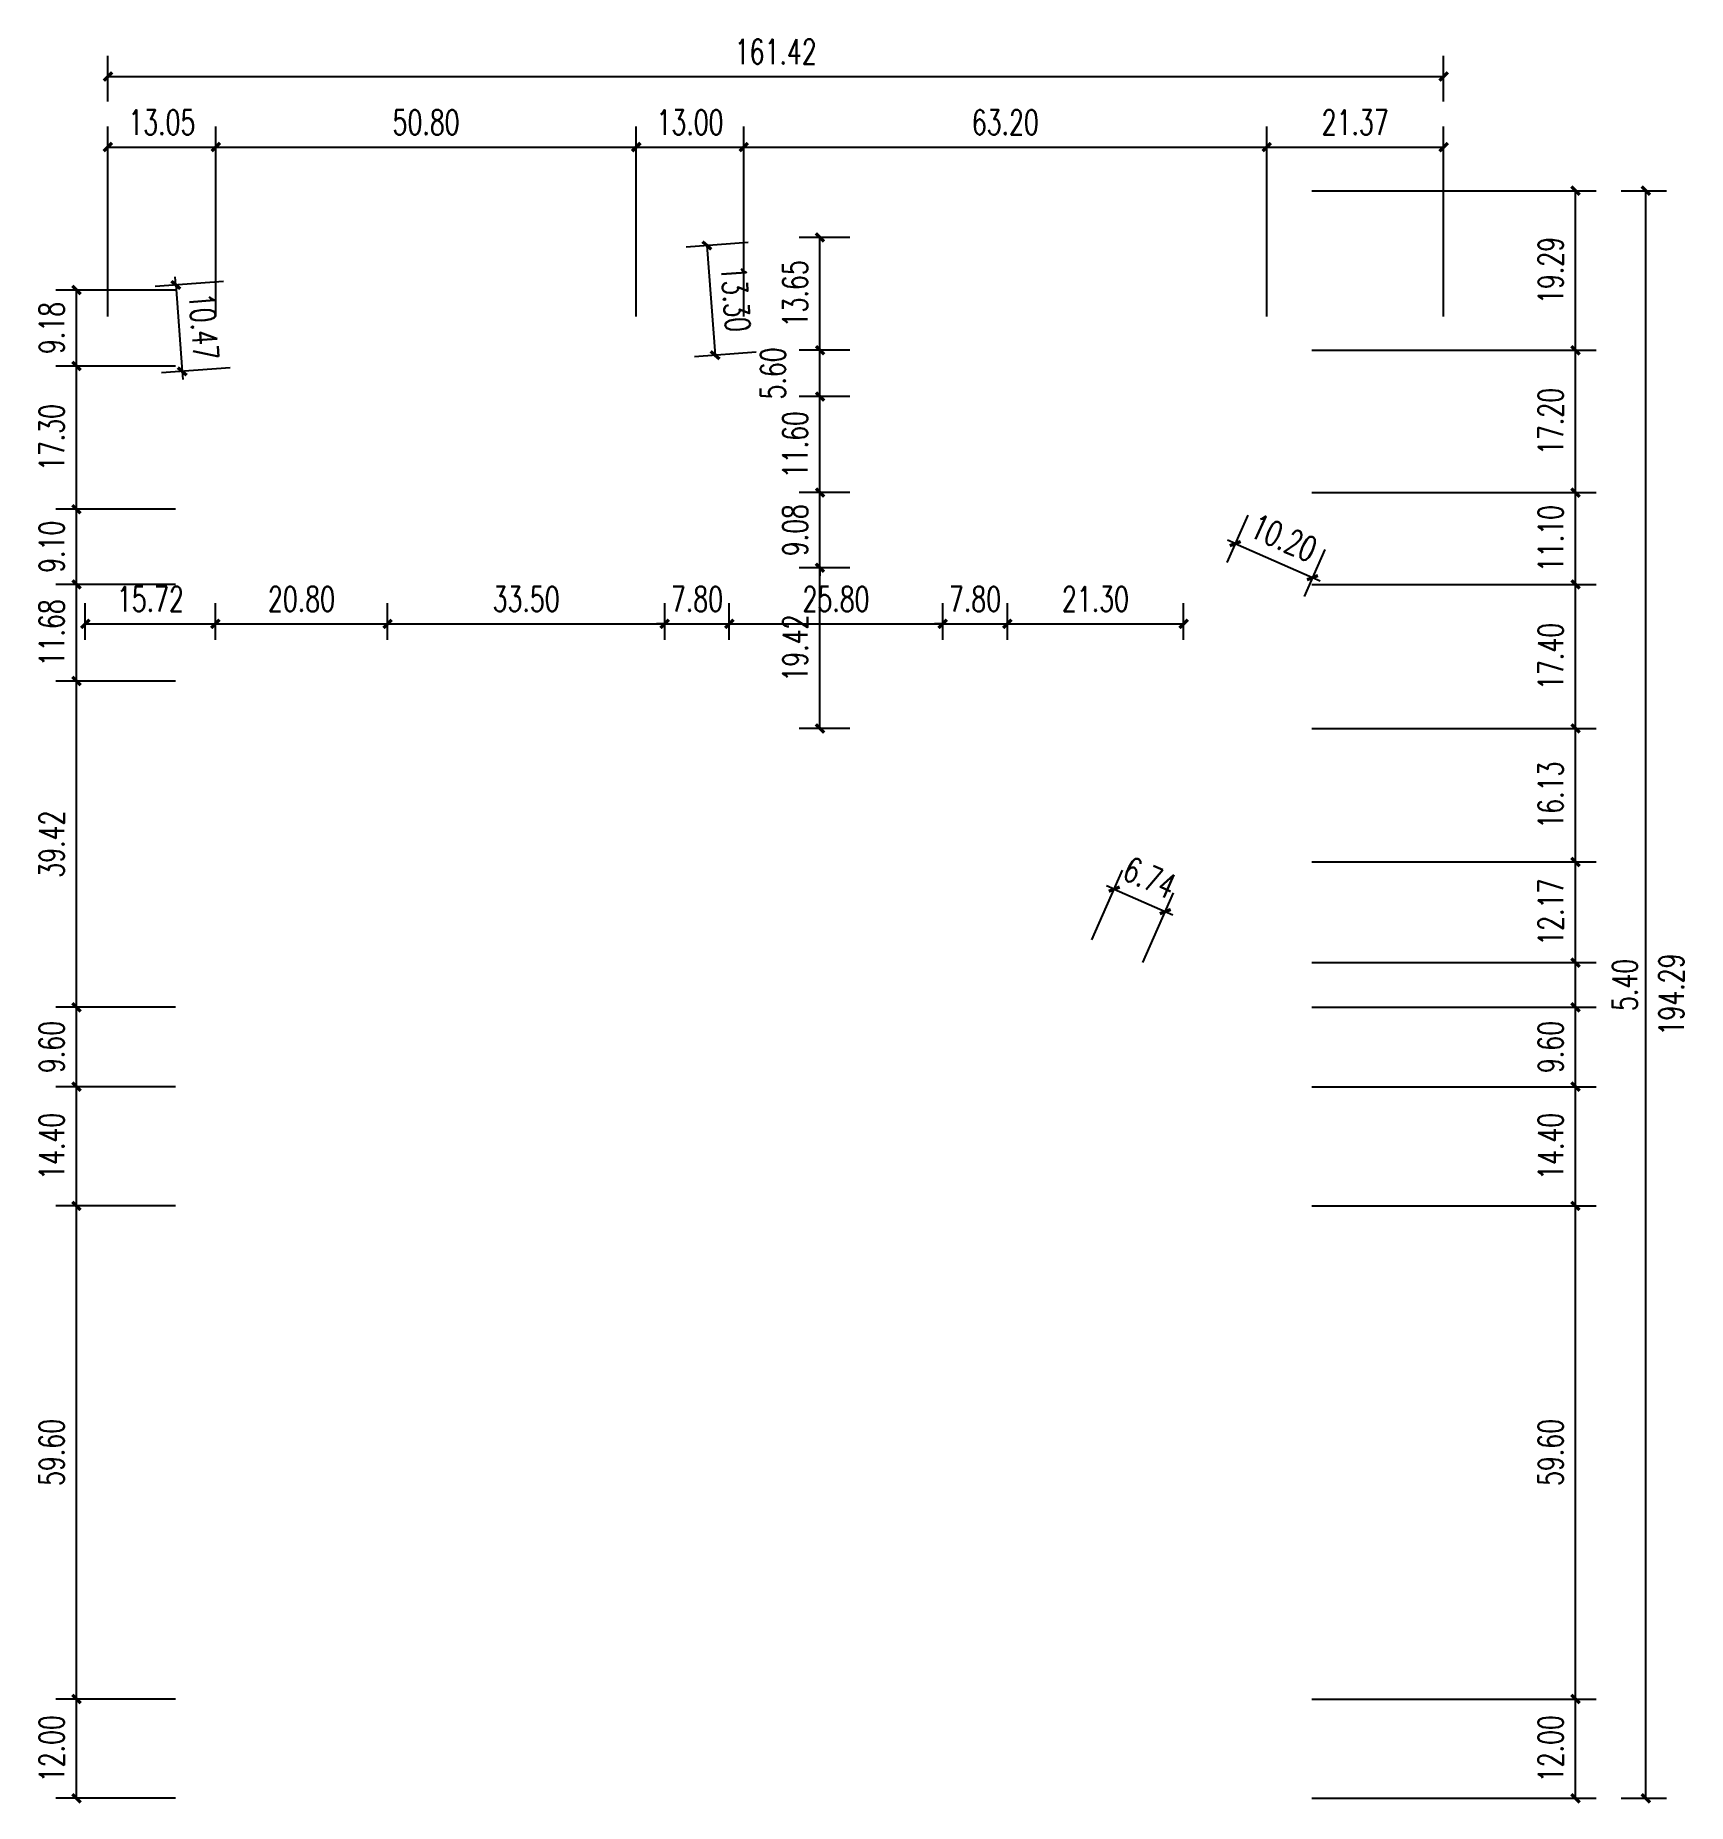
# Model space of a CAD drawing. Extents: x 23428 to 24977637, y 11095 to 11339778.
# Drawn here: x 23558878 to 23758547, y 11126077 to 11339778 of the extents above; entities that cross this region are included whole.
import ezdxf

# ---------------------------------------------------------------- set-up
doc = ezdxf.new("R2010")
doc.units = 0
doc.header["$LTSCALE"] = 1000
doc.layers.add('A-ANNO-DIMS', color=3, linetype='Continuous')
doc.styles.add('DIM_FONT', font='SIMPLEX', dxfattribs={"width": 0.7, "bigfont": 'GBCBIG'})
doc.dimstyles.new('DIMN1000', dxfattribs={"dimscale": 10, "dimtxt": 300, "dimasz": 100, "dimexe": 250, "dimexo": 300, "dimgap": 150, "dimtad": 1, "dimlfac": 0.001, "dimzin": 0, "dimdsep": 46, "dimtxsty": 'DIM_FONT', "dimblk": 'ARCHTICK', "dimcen": 0.09, "dimclrt": 7, "dimazin": 2, "dimtfac": 1, "dimtdec": 0, "dimtix": 1, "dimtmove": 2, "dimatfit": 3, "dimldrblk": 'ARCHTICK', "dimfxl": 1, "dimtolj": 1, "dimtzin": 0, "dimarcsym": 0})

msp = doc.modelspace()

# ---------------------------------------------------------------- blocks, each defined once
blk = doc.blocks.new('_ArchTick')
at = {"color": 0, "linetype": 'ByBlock', "const_width": 0.4}
blk.add_lwpolyline([(-0.5, -0.5), (0.5, 0.5)], dxfattribs=at)
blk = doc.blocks.new('*D476')
at = {"layer": 'A-ANNO-DIMS', "color": 0, "lineweight": -2}
for p, q in [((23750497, 11321005), (23755993, 11321005)), ((23753493, 11126718), (23753493, 11321005)), ((23750497, 11126718), (23755993, 11126718))]:
    blk.add_line(p, q, dxfattribs=at)
at = {"layer": 'Defpoints', "color": 0}
for p in [(23747497, 11321005), (23753493, 11321005), (23747497, 11126718)]:
    blk.add_point(p, dxfattribs=at)
at = {"layer": 'A-ANNO-DIMS', "color": 0, "lineweight": -2, "xscale": 1000, "yscale": 1000, "zscale": 1000}
for p, rotation in [((23753493, 11321005), 90), ((23753493, 11126718), 270)]:
    blk.add_blockref('_ArchTick', p, dxfattribs=dict(at, rotation=rotation))
at = {"layer": 'A-ANNO-DIMS', "color": 7, "insert": (23756579, 11223862), "char_height": 3000, "attachment_point": 5, "rotation": 90, "style": 'DIM_FONT'}
blk.add_mtext('\\A1;194.29', dxfattribs=at)
blk = doc.blocks.new('*D477')
at = {"layer": 'A-ANNO-DIMS', "color": 0, "lineweight": -2}
for p, q in [((23564915, 11266743), (23564915, 11271157)), ((23580636, 11266743), (23580636, 11271157)), ((23564915, 11268657), (23580636, 11268657))]:
    blk.add_line(p, q, dxfattribs=at)
at = {"layer": 'Defpoints', "color": 0}
for p in [(23580636, 11268657), (23564915, 11263743), (23580636, 11263743)]:
    blk.add_point(p, dxfattribs=at)
at = {"layer": 'A-ANNO-DIMS', "color": 0, "lineweight": -2, "xscale": 1000, "yscale": 1000, "zscale": 1000, "rotation": 180}
blk.add_blockref('_ArchTick', (23564915, 11268657), dxfattribs=at)
at = {"layer": 'A-ANNO-DIMS', "color": 0, "lineweight": -2, "xscale": 1000, "yscale": 1000, "zscale": 1000}
blk.add_blockref('_ArchTick', (23580636, 11268657), dxfattribs=at)
at = {"layer": 'A-ANNO-DIMS', "color": 7, "insert": (23572776, 11271657), "char_height": 3000, "attachment_point": 5, "style": 'DIM_FONT'}
blk.add_mtext('\\A1;15.72', dxfattribs=at)
blk = doc.blocks.new('*D478')
at = {"layer": 'A-ANNO-DIMS', "color": 0, "lineweight": -2}
for p, q in [((23580636, 11266743), (23580636, 11271157)), ((23601436, 11266743), (23601436, 11271157)), ((23580636, 11268657), (23601436, 11268657))]:
    blk.add_line(p, q, dxfattribs=at)
at = {"layer": 'Defpoints', "color": 0}
for p in [(23601436, 11268657), (23580636, 11263743), (23601436, 11263743)]:
    blk.add_point(p, dxfattribs=at)
at = {"layer": 'A-ANNO-DIMS', "color": 0, "lineweight": -2, "xscale": 1000, "yscale": 1000, "zscale": 1000, "rotation": 180}
blk.add_blockref('_ArchTick', (23580636, 11268657), dxfattribs=at)
at = {"layer": 'A-ANNO-DIMS', "color": 0, "lineweight": -2, "xscale": 1000, "yscale": 1000, "zscale": 1000}
blk.add_blockref('_ArchTick', (23601436, 11268657), dxfattribs=at)
at = {"layer": 'A-ANNO-DIMS', "color": 7, "insert": (23591036, 11271657), "char_height": 3000, "attachment_point": 5, "style": 'DIM_FONT'}
blk.add_mtext('\\A1;20.80', dxfattribs=at)
blk = doc.blocks.new('*D479')
at = {"layer": 'A-ANNO-DIMS', "color": 0, "lineweight": -2}
for p, q in [((23601436, 11266743), (23601436, 11271157)), ((23634936, 11266743), (23634936, 11271157)), ((23601436, 11268657), (23634936, 11268657))]:
    blk.add_line(p, q, dxfattribs=at)
at = {"layer": 'Defpoints', "color": 0}
for p in [(23634936, 11268657), (23601436, 11263743), (23634936, 11263743)]:
    blk.add_point(p, dxfattribs=at)
at = {"layer": 'A-ANNO-DIMS', "color": 0, "lineweight": -2, "xscale": 1000, "yscale": 1000, "zscale": 1000, "rotation": 180}
blk.add_blockref('_ArchTick', (23601436, 11268657), dxfattribs=at)
at = {"layer": 'A-ANNO-DIMS', "color": 0, "lineweight": -2, "xscale": 1000, "yscale": 1000, "zscale": 1000}
blk.add_blockref('_ArchTick', (23634936, 11268657), dxfattribs=at)
at = {"layer": 'A-ANNO-DIMS', "color": 7, "insert": (23618186, 11271657), "char_height": 3000, "attachment_point": 5, "style": 'DIM_FONT'}
blk.add_mtext('\\A1;33.50', dxfattribs=at)
blk = doc.blocks.new('*D480')
at = {"layer": 'A-ANNO-DIMS', "color": 0, "lineweight": -2}
for p, q in [((23634936, 11266743), (23634936, 11271157)), ((23642736, 11266743), (23642736, 11271157)), ((23634936, 11268657), (23633936, 11268657)), ((23634936, 11268657), (23642736, 11268657)), ((23642736, 11268657), (23643736, 11268657))]:
    blk.add_line(p, q, dxfattribs=at)
at = {"layer": 'Defpoints', "color": 0}
for p in [(23642736, 11268657), (23634936, 11263743), (23642736, 11263743)]:
    blk.add_point(p, dxfattribs=at)
at = {"layer": 'A-ANNO-DIMS', "color": 0, "lineweight": -2, "xscale": 1000, "yscale": 1000, "zscale": 1000}
blk.add_blockref('_ArchTick', (23634936, 11268657), dxfattribs=at)
at = {"layer": 'A-ANNO-DIMS', "color": 0, "lineweight": -2, "xscale": 1000, "yscale": 1000, "zscale": 1000, "rotation": 180}
blk.add_blockref('_ArchTick', (23642736, 11268657), dxfattribs=at)
at = {"layer": 'A-ANNO-DIMS', "color": 7, "insert": (23638836, 11271657), "char_height": 3000, "attachment_point": 5, "style": 'DIM_FONT'}
blk.add_mtext('\\A1;7.80', dxfattribs=at)
blk = doc.blocks.new('*D481')
at = {"layer": 'A-ANNO-DIMS', "color": 0, "lineweight": -2}
for p, q in [((23642736, 11266743), (23642736, 11271157)), ((23668536, 11266743), (23668536, 11271157)), ((23642736, 11268657), (23668536, 11268657))]:
    blk.add_line(p, q, dxfattribs=at)
at = {"layer": 'Defpoints', "color": 0}
for p in [(23668536, 11268657), (23642736, 11263743), (23668536, 11263743)]:
    blk.add_point(p, dxfattribs=at)
at = {"layer": 'A-ANNO-DIMS', "color": 0, "lineweight": -2, "xscale": 1000, "yscale": 1000, "zscale": 1000, "rotation": 180}
blk.add_blockref('_ArchTick', (23642736, 11268657), dxfattribs=at)
at = {"layer": 'A-ANNO-DIMS', "color": 0, "lineweight": -2, "xscale": 1000, "yscale": 1000, "zscale": 1000}
blk.add_blockref('_ArchTick', (23668536, 11268657), dxfattribs=at)
at = {"layer": 'A-ANNO-DIMS', "color": 7, "insert": (23655636, 11271657), "char_height": 3000, "attachment_point": 5, "style": 'DIM_FONT'}
blk.add_mtext('\\A1;25.80', dxfattribs=at)
blk = doc.blocks.new('*D482')
at = {"layer": 'A-ANNO-DIMS', "color": 0, "lineweight": -2}
for p, q in [((23668536, 11266743), (23668536, 11271157)), ((23676336, 11266743), (23676336, 11271157)), ((23668536, 11268657), (23667536, 11268657)), ((23668536, 11268657), (23676336, 11268657)), ((23676336, 11268657), (23677336, 11268657))]:
    blk.add_line(p, q, dxfattribs=at)
at = {"layer": 'Defpoints', "color": 0}
for p in [(23676336, 11268657), (23668536, 11263743), (23676336, 11263743)]:
    blk.add_point(p, dxfattribs=at)
at = {"layer": 'A-ANNO-DIMS', "color": 0, "lineweight": -2, "xscale": 1000, "yscale": 1000, "zscale": 1000}
blk.add_blockref('_ArchTick', (23668536, 11268657), dxfattribs=at)
at = {"layer": 'A-ANNO-DIMS', "color": 0, "lineweight": -2, "xscale": 1000, "yscale": 1000, "zscale": 1000, "rotation": 180}
blk.add_blockref('_ArchTick', (23676336, 11268657), dxfattribs=at)
at = {"layer": 'A-ANNO-DIMS', "color": 7, "insert": (23672436, 11271657), "char_height": 3000, "attachment_point": 5, "style": 'DIM_FONT'}
blk.add_mtext('\\A1;7.80', dxfattribs=at)
blk = doc.blocks.new('*D483')
at = {"layer": 'A-ANNO-DIMS', "color": 0, "lineweight": -2}
for p, q in [((23676336, 11266743), (23676336, 11271157)), ((23697635, 11266743), (23697635, 11271157)), ((23676336, 11268657), (23697635, 11268657))]:
    blk.add_line(p, q, dxfattribs=at)
at = {"layer": 'Defpoints', "color": 0}
for p in [(23697635, 11268657), (23676336, 11263743), (23697635, 11263743)]:
    blk.add_point(p, dxfattribs=at)
at = {"layer": 'A-ANNO-DIMS', "color": 0, "lineweight": -2, "xscale": 1000, "yscale": 1000, "zscale": 1000, "rotation": 180}
blk.add_blockref('_ArchTick', (23676336, 11268657), dxfattribs=at)
at = {"layer": 'A-ANNO-DIMS', "color": 0, "lineweight": -2, "xscale": 1000, "yscale": 1000, "zscale": 1000}
blk.add_blockref('_ArchTick', (23697635, 11268657), dxfattribs=at)
at = {"layer": 'A-ANNO-DIMS', "color": 7, "insert": (23686985, 11271657), "char_height": 3000, "attachment_point": 5, "style": 'DIM_FONT'}
blk.add_mtext('\\A1;21.30', dxfattribs=at)
blk = doc.blocks.new('*D484')
at = {"layer": 'A-ANNO-DIMS', "color": 0, "lineweight": -2}
for p, q in [((23686546, 11230463), (23690258, 11238887)), ((23689250, 11236599), (23688335, 11237002)), ((23689250, 11236599), (23695420, 11233880)), ((23692715, 11227744), (23696428, 11236168)), ((23695420, 11233880), (23696335, 11233477))]:
    blk.add_line(p, q, dxfattribs=at)
at = {"layer": 'Defpoints', "color": 0}
for p in [(23695420, 11233880), (23685336, 11227718), (23691506, 11224999)]:
    blk.add_point(p, dxfattribs=at)
at = {"layer": 'A-ANNO-DIMS', "color": 0, "lineweight": -2, "xscale": 1000, "yscale": 1000, "zscale": 1000}
for p, rotation in [((23689250, 11236599), 336.2158726046654), ((23695420, 11233880), 156.2158726046654)]:
    blk.add_blockref('_ArchTick', p, dxfattribs=dict(at, rotation=rotation))
at = {"layer": 'A-ANNO-DIMS', "color": 7, "insert": (23693545, 11237985), "char_height": 3000, "attachment_point": 5, "rotation": 336.21587, "style": 'DIM_FONT'}
blk.add_mtext('\\A1;6.74', dxfattribs=at)
blk = doc.blocks.new('*D485')
at = {"layer": 'A-ANNO-DIMS', "color": 0, "lineweight": -2}
for p, q in [((23705381, 11281773), (23702866, 11276067)), ((23703875, 11278355), (23702960, 11278758)), ((23703875, 11278355), (23713208, 11274242)), ((23714714, 11277660), (23712200, 11271954)), ((23713208, 11274242), (23714123, 11273838))]:
    blk.add_line(p, q, dxfattribs=at)
at = {"layer": 'Defpoints', "color": 0}
for p in [(23706591, 11284518), (23715924, 11280405), (23713208, 11274242)]:
    blk.add_point(p, dxfattribs=at)
at = {"layer": 'A-ANNO-DIMS', "color": 0, "lineweight": -2, "xscale": 1000, "yscale": 1000, "zscale": 1000}
for p, rotation in [((23703875, 11278355), 336.2158726046724), ((23713208, 11274242), 156.2158726046724)]:
    blk.add_blockref('_ArchTick', p, dxfattribs=dict(at, rotation=rotation))
at = {"layer": 'A-ANNO-DIMS', "color": 7, "insert": (23709751, 11279043), "char_height": 3000, "attachment_point": 5, "rotation": 336.21587, "style": 'DIM_FONT'}
blk.add_mtext('\\A1;10.20', dxfattribs=at)
blk = doc.blocks.new('*D486')
at = {"layer": 'A-ANNO-DIMS', "color": 0, "lineweight": -2}
for p, q in [((23581622, 11310040), (23573357, 11309425)), ((23575850, 11309611), (23575776, 11310608)), ((23575850, 11309611), (23576627, 11299166)), ((23582399, 11299596), (23574134, 11298981)), ((23576627, 11299166), (23576701, 11298169))]:
    blk.add_line(p, q, dxfattribs=at)
at = {"layer": 'Defpoints', "color": 0}
for p in [(23584614, 11310262), (23576627, 11299166), (23585391, 11299818)]:
    blk.add_point(p, dxfattribs=at)
at = {"layer": 'A-ANNO-DIMS', "color": 0, "lineweight": -2, "xscale": 1000, "yscale": 1000, "zscale": 1000}
for p, rotation in [((23575850, 11309611), 274.253457172773), ((23576627, 11299166), 94.25345717277297)]:
    blk.add_blockref('_ArchTick', p, dxfattribs=dict(at, rotation=rotation))
at = {"layer": 'A-ANNO-DIMS', "color": 7, "insert": (23579230, 11304611), "char_height": 3000, "attachment_point": 5, "rotation": 274.25346, "style": 'DIM_FONT'}
blk.add_mtext('\\A1;10.47', dxfattribs=at)
blk = doc.blocks.new('*D487')
at = {"layer": 'A-ANNO-DIMS', "color": 0, "lineweight": -2}
for p, q in [((23645013, 11314754), (23637537, 11314198)), ((23640031, 11314384), (23641017, 11301125)), ((23645999, 11301496), (23638524, 11300940))]:
    blk.add_line(p, q, dxfattribs=at)
at = {"layer": 'Defpoints', "color": 0}
for p in [(23648005, 11314977), (23641017, 11301125), (23648991, 11301718)]:
    blk.add_point(p, dxfattribs=at)
at = {"layer": 'A-ANNO-DIMS', "color": 0, "lineweight": -2, "xscale": 1000, "yscale": 1000, "zscale": 1000}
for p, rotation in [((23640031, 11314384), 94.2534571727832), ((23641017, 11301125), 274.2534571727832)]:
    blk.add_blockref('_ArchTick', p, dxfattribs=dict(at, rotation=rotation))
at = {"layer": 'A-ANNO-DIMS', "color": 7, "insert": (23643515, 11307977), "char_height": 3000, "attachment_point": 5, "rotation": 274.25346, "style": 'DIM_FONT'}
blk.add_mtext('\\A1;13.30', dxfattribs=at)
blk = doc.blocks.new('*D488')
at = {"layer": 'A-ANNO-DIMS', "color": 0, "lineweight": -2}
for p, q in [((23657291, 11315369), (23651197, 11315369)), ((23653697, 11301718), (23653697, 11315369)), ((23657291, 11301718), (23651197, 11301718))]:
    blk.add_line(p, q, dxfattribs=at)
at = {"layer": 'Defpoints', "color": 0}
for p in [(23653697, 11315369), (23660291, 11315369), (23660291, 11301718)]:
    blk.add_point(p, dxfattribs=at)
at = {"layer": 'A-ANNO-DIMS', "color": 0, "lineweight": -2, "xscale": 1000, "yscale": 1000, "zscale": 1000}
for p, rotation in [((23653697, 11315369), 90), ((23653697, 11301718), 270)]:
    blk.add_blockref('_ArchTick', p, dxfattribs=dict(at, rotation=rotation))
at = {"layer": 'A-ANNO-DIMS', "color": 7, "insert": (23650697, 11308544), "char_height": 3000, "attachment_point": 5, "rotation": 90, "style": 'DIM_FONT'}
blk.add_mtext('\\A1;13.65', dxfattribs=at)
blk = doc.blocks.new('*D489')
at = {"layer": 'A-ANNO-DIMS', "color": 0, "lineweight": -2}
for p, q in [((23657291, 11301718), (23651197, 11301718)), ((23653697, 11296118), (23653697, 11301718)), ((23657291, 11296118), (23651197, 11296118))]:
    blk.add_line(p, q, dxfattribs=at)
at = {"layer": 'Defpoints', "color": 0}
for p in [(23653697, 11301718), (23660291, 11301718), (23660291, 11296118)]:
    blk.add_point(p, dxfattribs=at)
at = {"layer": 'A-ANNO-DIMS', "color": 0, "lineweight": -2, "xscale": 1000, "yscale": 1000, "zscale": 1000}
for p, rotation in [((23653697, 11301718), 90), ((23653697, 11296118), 270)]:
    blk.add_blockref('_ArchTick', p, dxfattribs=dict(at, rotation=rotation))
at = {"layer": 'A-ANNO-DIMS', "color": 7, "insert": (23648022, 11298918), "char_height": 3000, "attachment_point": 5, "rotation": 90, "style": 'DIM_FONT'}
blk.add_mtext('\\A1;5.60', dxfattribs=at)
blk = doc.blocks.new('*D490')
at = {"layer": 'A-ANNO-DIMS', "color": 0, "lineweight": -2}
for p, q in [((23657291, 11296118), (23651197, 11296118)), ((23653697, 11284518), (23653697, 11296118)), ((23657291, 11284518), (23651197, 11284518))]:
    blk.add_line(p, q, dxfattribs=at)
at = {"layer": 'Defpoints', "color": 0}
for p in [(23653697, 11296118), (23660291, 11296118), (23660291, 11284518)]:
    blk.add_point(p, dxfattribs=at)
at = {"layer": 'A-ANNO-DIMS', "color": 0, "lineweight": -2, "xscale": 1000, "yscale": 1000, "zscale": 1000}
for p, rotation in [((23653697, 11296118), 90), ((23653697, 11284518), 270)]:
    blk.add_blockref('_ArchTick', p, dxfattribs=dict(at, rotation=rotation))
at = {"layer": 'A-ANNO-DIMS', "color": 7, "insert": (23650697, 11290318), "char_height": 3000, "attachment_point": 5, "rotation": 90, "style": 'DIM_FONT'}
blk.add_mtext('\\A1;11.60', dxfattribs=at)
blk = doc.blocks.new('*D491')
at = {"layer": 'A-ANNO-DIMS', "color": 0, "lineweight": -2}
for p, q in [((23657291, 11284518), (23651197, 11284518)), ((23653697, 11284518), (23653697, 11285518)), ((23653697, 11275442), (23653697, 11284518)), ((23657291, 11275442), (23651197, 11275442)), ((23653697, 11275442), (23653697, 11274442))]:
    blk.add_line(p, q, dxfattribs=at)
at = {"layer": 'Defpoints', "color": 0}
for p in [(23653697, 11284518), (23660291, 11284518), (23660291, 11275442)]:
    blk.add_point(p, dxfattribs=at)
at = {"layer": 'A-ANNO-DIMS', "color": 0, "lineweight": -2, "xscale": 1000, "yscale": 1000, "zscale": 1000}
for p, rotation in [((23653697, 11284518), 270), ((23653697, 11275442), 90)]:
    blk.add_blockref('_ArchTick', p, dxfattribs=dict(at, rotation=rotation))
at = {"layer": 'A-ANNO-DIMS', "color": 7, "insert": (23650697, 11279980), "char_height": 3000, "attachment_point": 5, "rotation": 90, "style": 'DIM_FONT'}
blk.add_mtext('\\A1;9.08', dxfattribs=at)
blk = doc.blocks.new('*D492')
at = {"layer": 'A-ANNO-DIMS', "color": 0, "lineweight": -2}
for p, q in [((23657291, 11275442), (23651197, 11275442)), ((23653697, 11256018), (23653697, 11275442)), ((23657291, 11256018), (23651197, 11256018))]:
    blk.add_line(p, q, dxfattribs=at)
at = {"layer": 'Defpoints', "color": 0}
for p in [(23653697, 11275442), (23660291, 11275442), (23660291, 11256018)]:
    blk.add_point(p, dxfattribs=at)
at = {"layer": 'A-ANNO-DIMS', "color": 0, "lineweight": -2, "xscale": 1000, "yscale": 1000, "zscale": 1000}
for p, rotation in [((23653697, 11275442), 90), ((23653697, 11256018), 270)]:
    blk.add_blockref('_ArchTick', p, dxfattribs=dict(at, rotation=rotation))
at = {"layer": 'A-ANNO-DIMS', "color": 7, "insert": (23650697, 11265730), "char_height": 3000, "attachment_point": 5, "rotation": 90, "style": 'DIM_FONT'}
blk.add_mtext('\\A1;19.42', dxfattribs=at)
blk = doc.blocks.new('*D493')
at = {"layer": 'A-ANNO-DIMS', "color": 0, "lineweight": -2}
for p, q in [((23713143, 11321005), (23747497, 11321005)), ((23744997, 11301718), (23744997, 11321005)), ((23713143, 11301718), (23747497, 11301718))]:
    blk.add_line(p, q, dxfattribs=at)
at = {"layer": 'Defpoints', "color": 0}
for p in [(23710143, 11321005), (23744997, 11321005), (23710143, 11301718)]:
    blk.add_point(p, dxfattribs=at)
at = {"layer": 'A-ANNO-DIMS', "color": 0, "lineweight": -2, "xscale": 1000, "yscale": 1000, "zscale": 1000}
for p, rotation in [((23744997, 11321005), 90), ((23744997, 11301718), 270)]:
    blk.add_blockref('_ArchTick', p, dxfattribs=dict(at, rotation=rotation))
at = {"layer": 'A-ANNO-DIMS', "color": 7, "insert": (23741997, 11311362), "char_height": 3000, "attachment_point": 5, "rotation": 90, "style": 'DIM_FONT'}
blk.add_mtext('\\A1;19.29', dxfattribs=at)
blk = doc.blocks.new('*D494')
at = {"layer": 'A-ANNO-DIMS', "color": 0, "lineweight": -2}
for p, q in [((23713143, 11301718), (23747497, 11301718)), ((23744997, 11284518), (23744997, 11301718)), ((23713143, 11284518), (23747497, 11284518))]:
    blk.add_line(p, q, dxfattribs=at)
at = {"layer": 'Defpoints', "color": 0}
for p in [(23710143, 11301718), (23744997, 11301718), (23710143, 11284518)]:
    blk.add_point(p, dxfattribs=at)
at = {"layer": 'A-ANNO-DIMS', "color": 0, "lineweight": -2, "xscale": 1000, "yscale": 1000, "zscale": 1000}
for p, rotation in [((23744997, 11301718), 90), ((23744997, 11284518), 270)]:
    blk.add_blockref('_ArchTick', p, dxfattribs=dict(at, rotation=rotation))
at = {"layer": 'A-ANNO-DIMS', "color": 7, "insert": (23741997, 11293118), "char_height": 3000, "attachment_point": 5, "rotation": 90, "style": 'DIM_FONT'}
blk.add_mtext('\\A1;17.20', dxfattribs=at)
blk = doc.blocks.new('*D495')
at = {"layer": 'A-ANNO-DIMS', "color": 0, "lineweight": -2}
for p, q in [((23713143, 11284518), (23747497, 11284518)), ((23744997, 11273418), (23744997, 11284518)), ((23713143, 11273418), (23747497, 11273418))]:
    blk.add_line(p, q, dxfattribs=at)
at = {"layer": 'Defpoints', "color": 0}
for p in [(23710143, 11284518), (23744997, 11284518), (23710143, 11273418)]:
    blk.add_point(p, dxfattribs=at)
at = {"layer": 'A-ANNO-DIMS', "color": 0, "lineweight": -2, "xscale": 1000, "yscale": 1000, "zscale": 1000}
for p, rotation in [((23744997, 11284518), 90), ((23744997, 11273418), 270)]:
    blk.add_blockref('_ArchTick', p, dxfattribs=dict(at, rotation=rotation))
at = {"layer": 'A-ANNO-DIMS', "color": 7, "insert": (23741997, 11278968), "char_height": 3000, "attachment_point": 5, "rotation": 90, "style": 'DIM_FONT'}
blk.add_mtext('\\A1;11.10', dxfattribs=at)
blk = doc.blocks.new('*D496')
at = {"layer": 'A-ANNO-DIMS', "color": 0, "lineweight": -2}
for p, q in [((23713143, 11273418), (23747497, 11273418)), ((23744997, 11256018), (23744997, 11273418)), ((23713143, 11256018), (23747497, 11256018))]:
    blk.add_line(p, q, dxfattribs=at)
at = {"layer": 'Defpoints', "color": 0}
for p in [(23710143, 11273418), (23744997, 11273418), (23710143, 11256018)]:
    blk.add_point(p, dxfattribs=at)
at = {"layer": 'A-ANNO-DIMS', "color": 0, "lineweight": -2, "xscale": 1000, "yscale": 1000, "zscale": 1000}
for p, rotation in [((23744997, 11273418), 90), ((23744997, 11256018), 270)]:
    blk.add_blockref('_ArchTick', p, dxfattribs=dict(at, rotation=rotation))
at = {"layer": 'A-ANNO-DIMS', "color": 7, "insert": (23741997, 11264718), "char_height": 3000, "attachment_point": 5, "rotation": 90, "style": 'DIM_FONT'}
blk.add_mtext('\\A1;17.40', dxfattribs=at)
blk = doc.blocks.new('*D497')
at = {"layer": 'A-ANNO-DIMS', "color": 0, "lineweight": -2}
for p, q in [((23713143, 11256018), (23747497, 11256018)), ((23744997, 11239889), (23744997, 11256018)), ((23713143, 11239889), (23747497, 11239889))]:
    blk.add_line(p, q, dxfattribs=at)
at = {"layer": 'Defpoints', "color": 0}
for p in [(23710143, 11256018), (23744997, 11256018), (23710143, 11239889)]:
    blk.add_point(p, dxfattribs=at)
at = {"layer": 'A-ANNO-DIMS', "color": 0, "lineweight": -2, "xscale": 1000, "yscale": 1000, "zscale": 1000}
for p, rotation in [((23744997, 11256018), 90), ((23744997, 11239889), 270)]:
    blk.add_blockref('_ArchTick', p, dxfattribs=dict(at, rotation=rotation))
at = {"layer": 'A-ANNO-DIMS', "color": 7, "insert": (23741997, 11247954), "char_height": 3000, "attachment_point": 5, "rotation": 90, "style": 'DIM_FONT'}
blk.add_mtext('\\A1;16.13', dxfattribs=at)
blk = doc.blocks.new('*D498')
at = {"layer": 'A-ANNO-DIMS', "color": 0, "lineweight": -2}
for p, q in [((23713143, 11239889), (23747497, 11239889)), ((23744997, 11227718), (23744997, 11239889)), ((23713143, 11227718), (23747497, 11227718))]:
    blk.add_line(p, q, dxfattribs=at)
at = {"layer": 'Defpoints', "color": 0}
for p in [(23710143, 11239889), (23744997, 11239889), (23710143, 11227718)]:
    blk.add_point(p, dxfattribs=at)
at = {"layer": 'A-ANNO-DIMS', "color": 0, "lineweight": -2, "xscale": 1000, "yscale": 1000, "zscale": 1000}
for p, rotation in [((23744997, 11239889), 90), ((23744997, 11227718), 270)]:
    blk.add_blockref('_ArchTick', p, dxfattribs=dict(at, rotation=rotation))
at = {"layer": 'A-ANNO-DIMS', "color": 7, "insert": (23741997, 11233804), "char_height": 3000, "attachment_point": 5, "rotation": 90, "style": 'DIM_FONT'}
blk.add_mtext('\\A1;12.17', dxfattribs=at)
blk = doc.blocks.new('*D499')
at = {"layer": 'A-ANNO-DIMS', "color": 0, "lineweight": -2}
for p, q in [((23713143, 11227718), (23747497, 11227718)), ((23744997, 11222318), (23744997, 11227718)), ((23713143, 11222318), (23747497, 11222318))]:
    blk.add_line(p, q, dxfattribs=at)
at = {"layer": 'Defpoints', "color": 0}
for p in [(23710143, 11227718), (23744997, 11227718), (23710143, 11222318)]:
    blk.add_point(p, dxfattribs=at)
at = {"layer": 'A-ANNO-DIMS', "color": 0, "lineweight": -2, "xscale": 1000, "yscale": 1000, "zscale": 1000}
for p, rotation in [((23744997, 11227718), 90), ((23744997, 11222318), 270)]:
    blk.add_blockref('_ArchTick', p, dxfattribs=dict(at, rotation=rotation))
at = {"layer": 'A-ANNO-DIMS', "color": 7, "insert": (23750957, 11225018), "char_height": 3000, "attachment_point": 5, "rotation": 90, "style": 'DIM_FONT'}
blk.add_mtext('\\A1;5.40', dxfattribs=at)
blk = doc.blocks.new('*D500')
at = {"layer": 'A-ANNO-DIMS', "color": 0, "lineweight": -2}
for p, q in [((23713143, 11222318), (23747497, 11222318)), ((23744997, 11212718), (23744997, 11222318)), ((23713143, 11212718), (23747497, 11212718))]:
    blk.add_line(p, q, dxfattribs=at)
at = {"layer": 'Defpoints', "color": 0}
for p in [(23710143, 11222318), (23744997, 11222318), (23710143, 11212718)]:
    blk.add_point(p, dxfattribs=at)
at = {"layer": 'A-ANNO-DIMS', "color": 0, "lineweight": -2, "xscale": 1000, "yscale": 1000, "zscale": 1000}
for p, rotation in [((23744997, 11222318), 90), ((23744997, 11212718), 270)]:
    blk.add_blockref('_ArchTick', p, dxfattribs=dict(at, rotation=rotation))
at = {"layer": 'A-ANNO-DIMS', "color": 7, "insert": (23741997, 11217518), "char_height": 3000, "attachment_point": 5, "rotation": 90, "style": 'DIM_FONT'}
blk.add_mtext('\\A1;9.60', dxfattribs=at)
blk = doc.blocks.new('*D501')
at = {"layer": 'A-ANNO-DIMS', "color": 0, "lineweight": -2}
for p, q in [((23713143, 11212718), (23747497, 11212718)), ((23744997, 11198318), (23744997, 11212718)), ((23713143, 11198318), (23747497, 11198318))]:
    blk.add_line(p, q, dxfattribs=at)
at = {"layer": 'Defpoints', "color": 0}
for p in [(23710143, 11212718), (23744997, 11212718), (23710143, 11198318)]:
    blk.add_point(p, dxfattribs=at)
at = {"layer": 'A-ANNO-DIMS', "color": 0, "lineweight": -2, "xscale": 1000, "yscale": 1000, "zscale": 1000}
for p, rotation in [((23744997, 11212718), 90), ((23744997, 11198318), 270)]:
    blk.add_blockref('_ArchTick', p, dxfattribs=dict(at, rotation=rotation))
at = {"layer": 'A-ANNO-DIMS', "color": 7, "insert": (23741997, 11205518), "char_height": 3000, "attachment_point": 5, "rotation": 90, "style": 'DIM_FONT'}
blk.add_mtext('\\A1;14.40', dxfattribs=at)
blk = doc.blocks.new('*D502')
at = {"layer": 'A-ANNO-DIMS', "color": 0, "lineweight": -2}
for p, q in [((23713143, 11198318), (23747497, 11198318)), ((23744997, 11138718), (23744997, 11198318)), ((23713143, 11138718), (23747497, 11138718))]:
    blk.add_line(p, q, dxfattribs=at)
at = {"layer": 'Defpoints', "color": 0}
for p in [(23710143, 11198318), (23744997, 11198318), (23710143, 11138718)]:
    blk.add_point(p, dxfattribs=at)
at = {"layer": 'A-ANNO-DIMS', "color": 0, "lineweight": -2, "xscale": 1000, "yscale": 1000, "zscale": 1000}
for p, rotation in [((23744997, 11198318), 90), ((23744997, 11138718), 270)]:
    blk.add_blockref('_ArchTick', p, dxfattribs=dict(at, rotation=rotation))
at = {"layer": 'A-ANNO-DIMS', "color": 7, "insert": (23741997, 11168518), "char_height": 3000, "attachment_point": 5, "rotation": 90, "style": 'DIM_FONT'}
blk.add_mtext('\\A1;59.60', dxfattribs=at)
blk = doc.blocks.new('*D503')
at = {"layer": 'A-ANNO-DIMS', "color": 0, "lineweight": -2}
for p, q in [((23713143, 11138718), (23747497, 11138718)), ((23744997, 11126718), (23744997, 11138718)), ((23713143, 11126718), (23747497, 11126718))]:
    blk.add_line(p, q, dxfattribs=at)
at = {"layer": 'Defpoints', "color": 0}
for p in [(23710143, 11138718), (23744997, 11138718), (23710143, 11126718)]:
    blk.add_point(p, dxfattribs=at)
at = {"layer": 'A-ANNO-DIMS', "color": 0, "lineweight": -2, "xscale": 1000, "yscale": 1000, "zscale": 1000}
for p, rotation in [((23744997, 11138718), 90), ((23744997, 11126718), 270)]:
    blk.add_blockref('_ArchTick', p, dxfattribs=dict(at, rotation=rotation))
at = {"layer": 'A-ANNO-DIMS', "color": 7, "insert": (23741997, 11132718), "char_height": 3000, "attachment_point": 5, "rotation": 90, "style": 'DIM_FONT'}
blk.add_mtext('\\A1;12.00', dxfattribs=at)
blk = doc.blocks.new('*D504')
at = {"layer": 'A-ANNO-DIMS', "color": 0, "lineweight": -2}
for p, q in [((23575794, 11309000), (23561347, 11309000)), ((23563847, 11299818), (23563847, 11309000)), ((23575794, 11299818), (23561347, 11299818))]:
    blk.add_line(p, q, dxfattribs=at)
at = {"layer": 'Defpoints', "color": 0}
for p in [(23563847, 11309000), (23578794, 11309000), (23578794, 11299818)]:
    blk.add_point(p, dxfattribs=at)
at = {"layer": 'A-ANNO-DIMS', "color": 0, "lineweight": -2, "xscale": 1000, "yscale": 1000, "zscale": 1000}
for p, rotation in [((23563847, 11309000), 90), ((23563847, 11299818), 270)]:
    blk.add_blockref('_ArchTick', p, dxfattribs=dict(at, rotation=rotation))
at = {"layer": 'A-ANNO-DIMS', "color": 7, "insert": (23560847, 11304409), "char_height": 3000, "attachment_point": 5, "rotation": 90, "style": 'DIM_FONT'}
blk.add_mtext('\\A1;9.18', dxfattribs=at)
blk = doc.blocks.new('*D505')
at = {"layer": 'A-ANNO-DIMS', "color": 0, "lineweight": -2}
for p, q in [((23575794, 11299818), (23561347, 11299818)), ((23563847, 11282518), (23563847, 11299818)), ((23575794, 11282518), (23561347, 11282518))]:
    blk.add_line(p, q, dxfattribs=at)
at = {"layer": 'Defpoints', "color": 0}
for p in [(23563847, 11299818), (23578794, 11299818), (23578794, 11282518)]:
    blk.add_point(p, dxfattribs=at)
at = {"layer": 'A-ANNO-DIMS', "color": 0, "lineweight": -2, "xscale": 1000, "yscale": 1000, "zscale": 1000}
for p, rotation in [((23563847, 11299818), 90), ((23563847, 11282518), 270)]:
    blk.add_blockref('_ArchTick', p, dxfattribs=dict(at, rotation=rotation))
at = {"layer": 'A-ANNO-DIMS', "color": 7, "insert": (23560847, 11291168), "char_height": 3000, "attachment_point": 5, "rotation": 90, "style": 'DIM_FONT'}
blk.add_mtext('\\A1;17.30', dxfattribs=at)
blk = doc.blocks.new('*D506')
at = {"layer": 'A-ANNO-DIMS', "color": 0, "lineweight": -2}
for p, q in [((23575794, 11282518), (23561347, 11282518)), ((23563847, 11273418), (23563847, 11282518)), ((23575794, 11273418), (23561347, 11273418))]:
    blk.add_line(p, q, dxfattribs=at)
at = {"layer": 'Defpoints', "color": 0}
for p in [(23563847, 11282518), (23578794, 11282518), (23578794, 11273418)]:
    blk.add_point(p, dxfattribs=at)
at = {"layer": 'A-ANNO-DIMS', "color": 0, "lineweight": -2, "xscale": 1000, "yscale": 1000, "zscale": 1000}
for p, rotation in [((23563847, 11282518), 90), ((23563847, 11273418), 270)]:
    blk.add_blockref('_ArchTick', p, dxfattribs=dict(at, rotation=rotation))
at = {"layer": 'A-ANNO-DIMS', "color": 7, "insert": (23560847, 11277968), "char_height": 3000, "attachment_point": 5, "rotation": 90, "style": 'DIM_FONT'}
blk.add_mtext('\\A1;9.10', dxfattribs=at)
blk = doc.blocks.new('*D507')
at = {"layer": 'A-ANNO-DIMS', "color": 0, "lineweight": -2}
for p, q in [((23575794, 11273418), (23561347, 11273418)), ((23563847, 11261743), (23563847, 11273418)), ((23575794, 11261743), (23561347, 11261743))]:
    blk.add_line(p, q, dxfattribs=at)
at = {"layer": 'Defpoints', "color": 0}
for p in [(23563847, 11273418), (23578794, 11273418), (23578794, 11261743)]:
    blk.add_point(p, dxfattribs=at)
at = {"layer": 'A-ANNO-DIMS', "color": 0, "lineweight": -2, "xscale": 1000, "yscale": 1000, "zscale": 1000}
for p, rotation in [((23563847, 11273418), 90), ((23563847, 11261743), 270)]:
    blk.add_blockref('_ArchTick', p, dxfattribs=dict(at, rotation=rotation))
at = {"layer": 'A-ANNO-DIMS', "color": 7, "insert": (23560847, 11267581), "char_height": 3000, "attachment_point": 5, "rotation": 90, "style": 'DIM_FONT'}
blk.add_mtext('\\A1;11.68', dxfattribs=at)
blk = doc.blocks.new('*D508')
at = {"layer": 'A-ANNO-DIMS', "color": 0, "lineweight": -2}
for p, q in [((23575794, 11261743), (23561347, 11261743)), ((23563847, 11222318), (23563847, 11261743)), ((23575794, 11222318), (23561347, 11222318))]:
    blk.add_line(p, q, dxfattribs=at)
at = {"layer": 'Defpoints', "color": 0}
for p in [(23563847, 11261743), (23578794, 11261743), (23578794, 11222318)]:
    blk.add_point(p, dxfattribs=at)
at = {"layer": 'A-ANNO-DIMS', "color": 0, "lineweight": -2, "xscale": 1000, "yscale": 1000, "zscale": 1000}
for p, rotation in [((23563847, 11261743), 90), ((23563847, 11222318), 270)]:
    blk.add_blockref('_ArchTick', p, dxfattribs=dict(at, rotation=rotation))
at = {"layer": 'A-ANNO-DIMS', "color": 7, "insert": (23560847, 11242031), "char_height": 3000, "attachment_point": 5, "rotation": 90, "style": 'DIM_FONT'}
blk.add_mtext('\\A1;39.42', dxfattribs=at)
blk = doc.blocks.new('*D509')
at = {"layer": 'A-ANNO-DIMS', "color": 0, "lineweight": -2}
for p, q in [((23575794, 11222318), (23561347, 11222318)), ((23563847, 11212718), (23563847, 11222318)), ((23575794, 11212718), (23561347, 11212718))]:
    blk.add_line(p, q, dxfattribs=at)
at = {"layer": 'Defpoints', "color": 0}
for p in [(23563847, 11222318), (23578794, 11222318), (23578794, 11212718)]:
    blk.add_point(p, dxfattribs=at)
at = {"layer": 'A-ANNO-DIMS', "color": 0, "lineweight": -2, "xscale": 1000, "yscale": 1000, "zscale": 1000}
for p, rotation in [((23563847, 11222318), 90), ((23563847, 11212718), 270)]:
    blk.add_blockref('_ArchTick', p, dxfattribs=dict(at, rotation=rotation))
at = {"layer": 'A-ANNO-DIMS', "color": 7, "insert": (23560847, 11217518), "char_height": 3000, "attachment_point": 5, "rotation": 90, "style": 'DIM_FONT'}
blk.add_mtext('\\A1;9.60', dxfattribs=at)
blk = doc.blocks.new('*D510')
at = {"layer": 'A-ANNO-DIMS', "color": 0, "lineweight": -2}
for p, q in [((23575794, 11212718), (23561347, 11212718)), ((23563847, 11198318), (23563847, 11212718)), ((23575794, 11198318), (23561347, 11198318))]:
    blk.add_line(p, q, dxfattribs=at)
at = {"layer": 'Defpoints', "color": 0}
for p in [(23563847, 11212718), (23578794, 11212718), (23578794, 11198318)]:
    blk.add_point(p, dxfattribs=at)
at = {"layer": 'A-ANNO-DIMS', "color": 0, "lineweight": -2, "xscale": 1000, "yscale": 1000, "zscale": 1000}
for p, rotation in [((23563847, 11212718), 90), ((23563847, 11198318), 270)]:
    blk.add_blockref('_ArchTick', p, dxfattribs=dict(at, rotation=rotation))
at = {"layer": 'A-ANNO-DIMS', "color": 7, "insert": (23560847, 11205518), "char_height": 3000, "attachment_point": 5, "rotation": 90, "style": 'DIM_FONT'}
blk.add_mtext('\\A1;14.40', dxfattribs=at)
blk = doc.blocks.new('*D511')
at = {"layer": 'A-ANNO-DIMS', "color": 0, "lineweight": -2}
for p, q in [((23575794, 11198318), (23561347, 11198318)), ((23563847, 11138718), (23563847, 11198318)), ((23575794, 11138718), (23561347, 11138718))]:
    blk.add_line(p, q, dxfattribs=at)
at = {"layer": 'Defpoints', "color": 0}
for p in [(23563847, 11198318), (23578794, 11198318), (23578794, 11138718)]:
    blk.add_point(p, dxfattribs=at)
at = {"layer": 'A-ANNO-DIMS', "color": 0, "lineweight": -2, "xscale": 1000, "yscale": 1000, "zscale": 1000}
for p, rotation in [((23563847, 11198318), 90), ((23563847, 11138718), 270)]:
    blk.add_blockref('_ArchTick', p, dxfattribs=dict(at, rotation=rotation))
at = {"layer": 'A-ANNO-DIMS', "color": 7, "insert": (23560847, 11168518), "char_height": 3000, "attachment_point": 5, "rotation": 90, "style": 'DIM_FONT'}
blk.add_mtext('\\A1;59.60', dxfattribs=at)
blk = doc.blocks.new('*D512')
at = {"layer": 'A-ANNO-DIMS', "color": 0, "lineweight": -2}
for p, q in [((23575794, 11138718), (23561347, 11138718)), ((23563847, 11126718), (23563847, 11138718)), ((23575794, 11126718), (23561347, 11126718))]:
    blk.add_line(p, q, dxfattribs=at)
at = {"layer": 'Defpoints', "color": 0}
for p in [(23563847, 11138718), (23578794, 11138718), (23578794, 11126718)]:
    blk.add_point(p, dxfattribs=at)
at = {"layer": 'A-ANNO-DIMS', "color": 0, "lineweight": -2, "xscale": 1000, "yscale": 1000, "zscale": 1000}
for p, rotation in [((23563847, 11138718), 90), ((23563847, 11126718), 270)]:
    blk.add_blockref('_ArchTick', p, dxfattribs=dict(at, rotation=rotation))
at = {"layer": 'A-ANNO-DIMS', "color": 7, "insert": (23560847, 11132718), "char_height": 3000, "attachment_point": 5, "rotation": 90, "style": 'DIM_FONT'}
blk.add_mtext('\\A1;12.00', dxfattribs=at)
blk = doc.blocks.new('*D513')
at = {"layer": 'A-ANNO-DIMS', "color": 0, "lineweight": -2}
for p, q in [((23567641, 11331775), (23567641, 11337310)), ((23729056, 11331775), (23729056, 11337310)), ((23567641, 11334810), (23729056, 11334810))]:
    blk.add_line(p, q, dxfattribs=at)
at = {"layer": 'Defpoints', "color": 0}
for p in [(23729056, 11334810), (23567641, 11328775), (23729056, 11328775)]:
    blk.add_point(p, dxfattribs=at)
at = {"layer": 'A-ANNO-DIMS', "color": 0, "lineweight": -2, "xscale": 1000, "yscale": 1000, "zscale": 1000, "rotation": 180}
blk.add_blockref('_ArchTick', (23567641, 11334810), dxfattribs=at)
at = {"layer": 'A-ANNO-DIMS', "color": 0, "lineweight": -2, "xscale": 1000, "yscale": 1000, "zscale": 1000}
blk.add_blockref('_ArchTick', (23729056, 11334810), dxfattribs=at)
at = {"layer": 'A-ANNO-DIMS', "color": 7, "insert": (23648348, 11337810), "char_height": 3000, "attachment_point": 5, "style": 'DIM_FONT'}
blk.add_mtext('\\A1;161.42', dxfattribs=at)
blk = doc.blocks.new('*D514')
at = {"layer": 'A-ANNO-DIMS', "color": 0, "lineweight": -2}
for p, q in [((23567641, 11305810), (23567641, 11328775)), ((23580691, 11305810), (23580691, 11328775)), ((23567641, 11326275), (23580691, 11326275))]:
    blk.add_line(p, q, dxfattribs=at)
at = {"layer": 'Defpoints', "color": 0}
for p in [(23580691, 11326275), (23567641, 11302810), (23580691, 11302810)]:
    blk.add_point(p, dxfattribs=at)
at = {"layer": 'A-ANNO-DIMS', "color": 0, "lineweight": -2, "xscale": 1000, "yscale": 1000, "zscale": 1000, "rotation": 180}
blk.add_blockref('_ArchTick', (23567641, 11326275), dxfattribs=at)
at = {"layer": 'A-ANNO-DIMS', "color": 0, "lineweight": -2, "xscale": 1000, "yscale": 1000, "zscale": 1000}
blk.add_blockref('_ArchTick', (23580691, 11326275), dxfattribs=at)
at = {"layer": 'A-ANNO-DIMS', "color": 7, "insert": (23574166, 11329275), "char_height": 3000, "attachment_point": 5, "style": 'DIM_FONT'}
blk.add_mtext('\\A1;13.05', dxfattribs=at)
blk = doc.blocks.new('*D515')
at = {"layer": 'A-ANNO-DIMS', "color": 0, "lineweight": -2}
for p, q in [((23580691, 11305810), (23580691, 11328775)), ((23631491, 11305810), (23631491, 11328775)), ((23580691, 11326275), (23631491, 11326275))]:
    blk.add_line(p, q, dxfattribs=at)
at = {"layer": 'Defpoints', "color": 0}
for p in [(23631491, 11326275), (23580691, 11302810), (23631491, 11302810)]:
    blk.add_point(p, dxfattribs=at)
at = {"layer": 'A-ANNO-DIMS', "color": 0, "lineweight": -2, "xscale": 1000, "yscale": 1000, "zscale": 1000, "rotation": 180}
blk.add_blockref('_ArchTick', (23580691, 11326275), dxfattribs=at)
at = {"layer": 'A-ANNO-DIMS', "color": 0, "lineweight": -2, "xscale": 1000, "yscale": 1000, "zscale": 1000}
blk.add_blockref('_ArchTick', (23631491, 11326275), dxfattribs=at)
at = {"layer": 'A-ANNO-DIMS', "color": 7, "insert": (23606091, 11329275), "char_height": 3000, "attachment_point": 5, "style": 'DIM_FONT'}
blk.add_mtext('\\A1;50.80', dxfattribs=at)
blk = doc.blocks.new('*D516')
at = {"layer": 'A-ANNO-DIMS', "color": 0, "lineweight": -2}
for p, q in [((23631491, 11305810), (23631491, 11328775)), ((23644491, 11305810), (23644491, 11328775)), ((23631491, 11326275), (23644491, 11326275))]:
    blk.add_line(p, q, dxfattribs=at)
at = {"layer": 'Defpoints', "color": 0}
for p in [(23644491, 11326275), (23631491, 11302810), (23644491, 11302810)]:
    blk.add_point(p, dxfattribs=at)
at = {"layer": 'A-ANNO-DIMS', "color": 0, "lineweight": -2, "xscale": 1000, "yscale": 1000, "zscale": 1000, "rotation": 180}
blk.add_blockref('_ArchTick', (23631491, 11326275), dxfattribs=at)
at = {"layer": 'A-ANNO-DIMS', "color": 0, "lineweight": -2, "xscale": 1000, "yscale": 1000, "zscale": 1000}
blk.add_blockref('_ArchTick', (23644491, 11326275), dxfattribs=at)
at = {"layer": 'A-ANNO-DIMS', "color": 7, "insert": (23637991, 11329275), "char_height": 3000, "attachment_point": 5, "style": 'DIM_FONT'}
blk.add_mtext('\\A1;13.00', dxfattribs=at)
blk = doc.blocks.new('*D517')
at = {"layer": 'A-ANNO-DIMS', "color": 0, "lineweight": -2}
for p, q in [((23644491, 11305810), (23644491, 11328775)), ((23707691, 11305810), (23707691, 11328775)), ((23644491, 11326275), (23707691, 11326275))]:
    blk.add_line(p, q, dxfattribs=at)
at = {"layer": 'Defpoints', "color": 0}
for p in [(23707691, 11326275), (23644491, 11302810), (23707691, 11302810)]:
    blk.add_point(p, dxfattribs=at)
at = {"layer": 'A-ANNO-DIMS', "color": 0, "lineweight": -2, "xscale": 1000, "yscale": 1000, "zscale": 1000, "rotation": 180}
blk.add_blockref('_ArchTick', (23644491, 11326275), dxfattribs=at)
at = {"layer": 'A-ANNO-DIMS', "color": 0, "lineweight": -2, "xscale": 1000, "yscale": 1000, "zscale": 1000}
blk.add_blockref('_ArchTick', (23707691, 11326275), dxfattribs=at)
at = {"layer": 'A-ANNO-DIMS', "color": 7, "insert": (23676091, 11329275), "char_height": 3000, "attachment_point": 5, "style": 'DIM_FONT'}
blk.add_mtext('\\A1;63.20', dxfattribs=at)
blk = doc.blocks.new('*D518')
at = {"layer": 'A-ANNO-DIMS', "color": 0, "lineweight": -2}
for p, q in [((23707691, 11305810), (23707691, 11328775)), ((23729056, 11305810), (23729056, 11328775)), ((23707691, 11326275), (23729056, 11326275))]:
    blk.add_line(p, q, dxfattribs=at)
at = {"layer": 'Defpoints', "color": 0}
for p in [(23729056, 11326275), (23707691, 11302810), (23729056, 11302810)]:
    blk.add_point(p, dxfattribs=at)
at = {"layer": 'A-ANNO-DIMS', "color": 0, "lineweight": -2, "xscale": 1000, "yscale": 1000, "zscale": 1000, "rotation": 180}
blk.add_blockref('_ArchTick', (23707691, 11326275), dxfattribs=at)
at = {"layer": 'A-ANNO-DIMS', "color": 0, "lineweight": -2, "xscale": 1000, "yscale": 1000, "zscale": 1000}
blk.add_blockref('_ArchTick', (23729056, 11326275), dxfattribs=at)
at = {"layer": 'A-ANNO-DIMS', "color": 7, "insert": (23718374, 11329275), "char_height": 3000, "attachment_point": 5, "style": 'DIM_FONT'}
blk.add_mtext('\\A1;21.37', dxfattribs=at)

# ---------------------------------------------------------------- dimensions: what is measured, and where the dimension line sits
at = {"layer": 'A-ANNO-DIMS'}
for p1, p2, distance, picture, middle in [((23567641, 11328775.46911734), (23729056, 11328775.46911734), 6034.162969939, '*D513', (23648348.5, 11337809.632087279)), ((23567641, 11302809.623), (23580691, 11302809.623), 23465.846, '*D514', (23574166, 11329275.469)), ((23580691, 11302809.623), (23631491, 11302809.623), 23465.846, '*D515', (23606091, 11329275.469)), ((23631491, 11302809.623), (23644491, 11302809.623), 23465.846, '*D516', (23637991, 11329275.469)), ((23644491, 11302809.623), (23707691, 11302809.623), 23465.846, '*D517', (23676091, 11329275.469)), ((23707691, 11302809.62280732), (23729056, 11302809.62280732), 23465.846310019, '*D518', (23718373.5, 11329275.46911734)), ((23710142.891, 11301718.177), (23710142.891, 11321005), -34854.406, '*D493', (23741997.297, 11311361.589)), ((23660291, 11301718.177), (23660291, 11315368.956), 6593.66, '*D488', (23650697.34, 11308543.567)), ((23648004.899, 11314976.945), (23648991, 11301718.177), -7996.316, '*D487', (23643515.395, 11307976.991)), ((23578793.654, 11299818.177), (23578793.654, 11309000), 14946.966, '*D504', (23560846.689, 11304409.089)), ((23584614.23, 11310262.359), (23585391, 11299818.177), -8788.286, '*D486', (23579230.271, 11304610.958)), ((23710142.891, 11284518.177), (23710142.891, 11301718.177), -34854.406, '*D494', (23741997.297, 11293118.177)), ((23578793.654, 11282518.177), (23578793.654, 11299818.177), 14946.966, '*D505', (23560846.689, 11291168.177)), ((23660291, 11284518.177), (23660291, 11296118.177), 6593.66, '*D490', (23650697.34, 11290318.177)), ((23660291, 11275441.67), (23660291, 11284518.177), 6593.66, '*D491', (23650697.34, 11279979.923)), ((23706591, 11284518.177), (23715924.083, 11280404.885), -6735.337, '*D485', (23709751.11, 11279043.431)), ((23710142.891, 11273418.177), (23710142.891, 11284518.177), -34854.406, '*D495', (23741997.297, 11278968.177)), ((23578793.654, 11273418.177), (23578793.654, 11282518.177), 14946.966, '*D506', (23560846.689, 11277968.177)), ((23660291, 11256018.177), (23660291, 11275441.67), 6593.66, '*D492', (23650697.34, 11265729.923)), ((23578793.65423, 11261743.17718), (23578793.65423, 11273418.17724), 14946.96565, '*D507', (23560846.68858, 11267580.67721)), ((23564914.966, 11263743.177), (23580636.246, 11263743.177), 4913.394, '*D477', (23572775.606, 11271656.571)), ((23580636.246, 11263743.177), (23601436.246, 11263743.177), 4913.394, '*D478', (23591036.246, 11271656.571)), ((23601436.246, 11263743.177), (23634936.246, 11263743.177), 4913.394, '*D479', (23618186.246, 11271656.571)), ((23634936.246, 11263743.177), (23642736.246, 11263743.177), 4913.394, '*D480', (23638836.246, 11271656.571)), ((23642736.246, 11263743.177), (23668536.246, 11263743.177), 4913.394, '*D481', (23655636.246, 11271656.571)), ((23668536.246, 11263743.177), (23676336.246, 11263743.177), 4913.394, '*D482', (23672436.246, 11271656.571)), ((23676336.246, 11263743.177), (23697634.636, 11263743.177), 4913.394, '*D483', (23686985.441, 11271656.571)), ((23710142.891, 11256018.177), (23710142.891, 11273418.177), -34854.406, '*D496', (23741997.297, 11264718.177)), ((23578793.6542, 11222318.1773), (23578793.6542, 11261743.1772), 14946.9656, '*D508', (23560846.6886, 11242030.6772)), ((23710142.891, 11239889.257), (23710142.891, 11256018.177), -34854.406, '*D497', (23741997.297, 11247953.717)), ((23685336.246, 11227718.177), (23691505.6, 11224999.209), 9704.934, '*D484', (23693544.719, 11237984.616)), ((23710142.891, 11227718.177), (23710142.891, 11239889.257), -34854.406, '*D498', (23741997.297, 11233803.717)), ((23578793.654, 11212718.177), (23578793.654, 11222318.177), 14946.966, '*D509', (23560846.689, 11217518.177)), ((23710142.891, 11212718.177), (23710142.891, 11222318.177), -34854.406, '*D500', (23741997.297, 11217518.177)), ((23578793.654, 11198318.177), (23578793.654, 11212718.177), 14946.966, '*D510', (23560846.689, 11205518.177)), ((23710142.891, 11198318.177), (23710142.891, 11212718.177), -34854.406, '*D501', (23741997.297, 11205518.177)), ((23578793.654, 11138718.177), (23578793.654, 11198318.177), 14946.966, '*D511', (23560846.689, 11168518.177)), ((23710142.891, 11138718.177), (23710142.891, 11198318.177), -34854.406, '*D502', (23741997.297, 11168518.177)), ((23578793.654, 11126718.177), (23578793.654, 11138718.177), 14946.966, '*D512', (23560846.689, 11132718.177)), ((23710142.891, 11126718.177), (23710142.891, 11138718.177), -34854.406, '*D503', (23741997.297, 11132718.177))]:
    dim = msp.add_aligned_dim(p1=p1, p2=p2, distance=distance, dimstyle='DIMN1000', dxfattribs=at)
    dim.commit()
    dim.dimension.update_dxf_attribs({"geometry": picture, "text_midpoint": middle})
for base, p1, p2, picture, middle in [((23753492.676, 11321005), (23747497.297, 11126718.177), (23747497.297, 11321005), '*D476', (23756578.537, 11223861.589)), ((23653697.34, 11301718.177), (23660291, 11296118.177), (23660291, 11301718.177), '*D489', (23648022.34, 11298918.177)), ((23744997.297, 11227718.177), (23710142.891, 11222318.177), (23710142.891, 11227718.177), '*D499', (23750956.942, 11225018.177))]:
    dim = msp.add_linear_dim(base=base, p1=p1, p2=p2, angle=90, dimstyle='DIMN1000', dxfattribs=at)
    dim.commit()
    dim.dimension.update_dxf_attribs({"geometry": picture, "text_midpoint": middle, "dimtype": 129})

doc.saveas('drawing.dxf')
